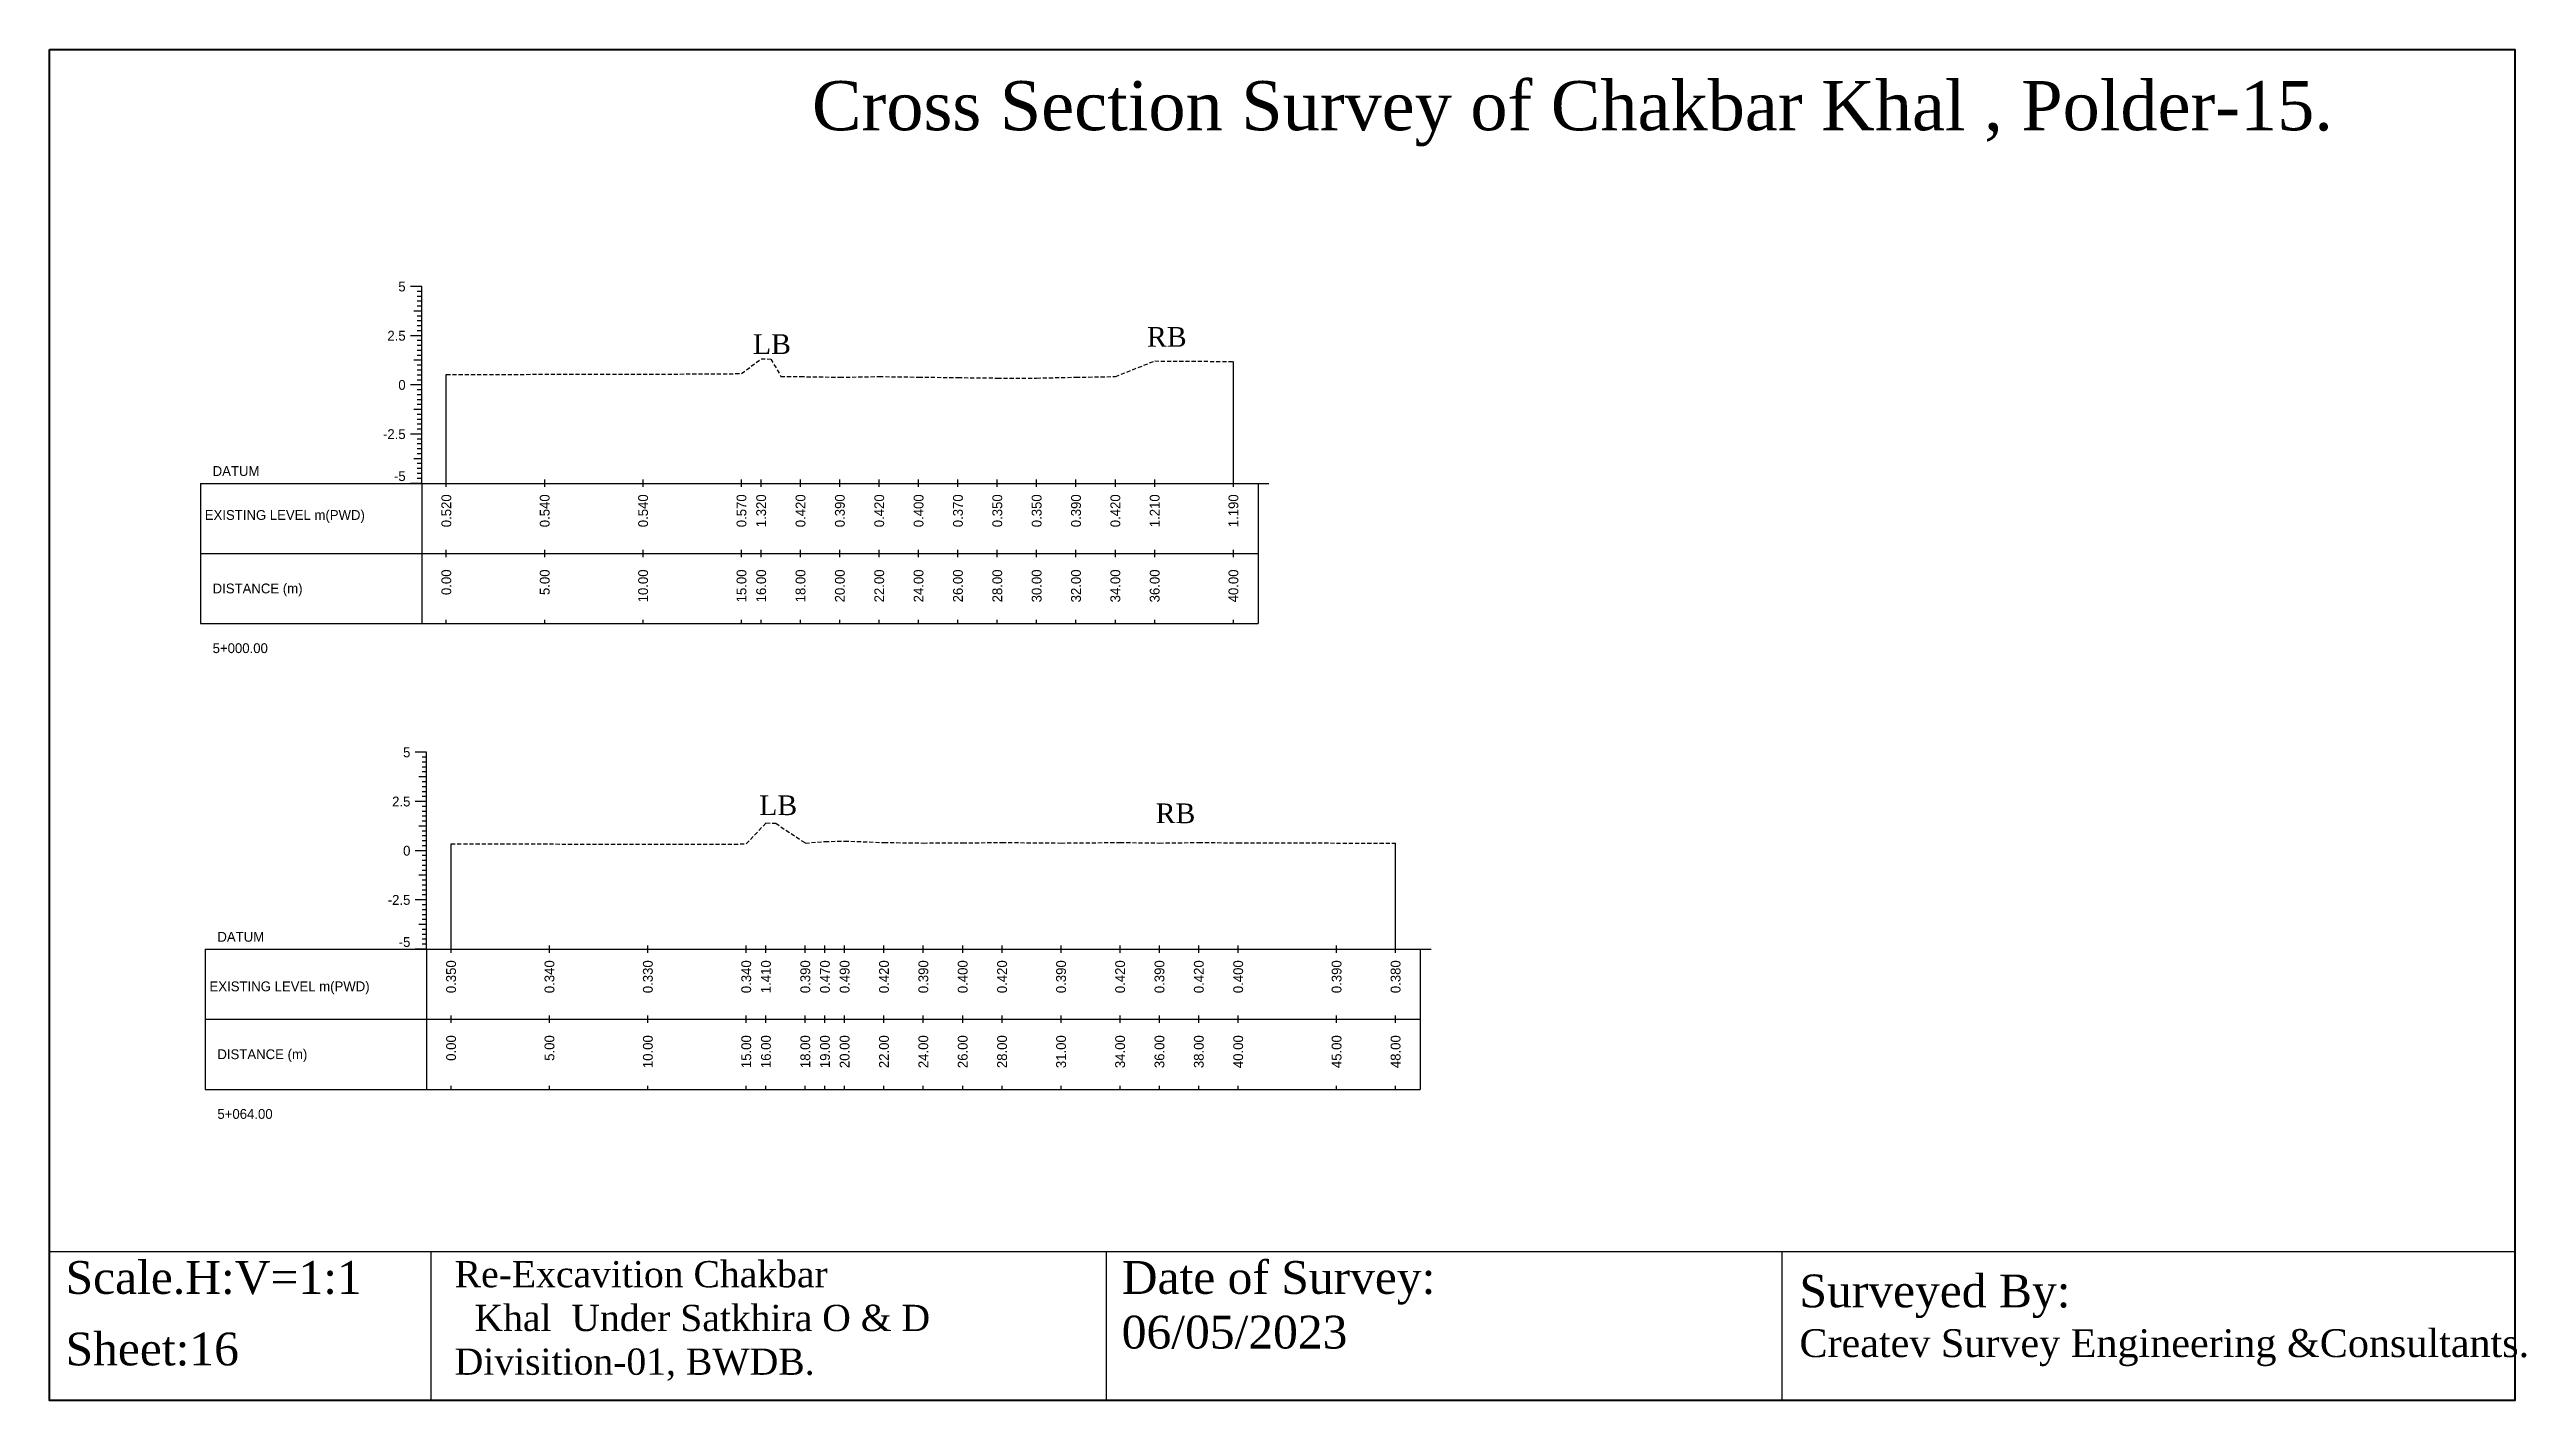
# Model space of a CAD drawing. Header units: inches. Extents: x 6579 to 9220, y -2276 to -1013.
# Drawn here: x 8180 to 8331.1, y -2217.9 to -2135.5 of the extents above; entities that cross this region are included whole.
import ezdxf
from ezdxf.enums import TextEntityAlignment as Align

# ---------------------------------------------------------------- set-up
doc = ezdxf.new("R2010")
doc.units = ezdxf.units.IN
doc.header["$MEASUREMENT"] = 0
doc.linetypes.add('HIDDEN', pattern=[0.375, 0.25, -0.125])
doc.layers.add('CS_Drawing', color=7, linetype='Continuous')
doc.layers.add('GL', color=3, linetype='HIDDEN')
doc.styles.add('romans', font='romans.shx')

msp = doc.modelspace()

# ---------------------------------------------------------------- texts
at = {"attachment_point": 1, "style": 'romans'}
for s, insert, char_height, width in [('{\\fTimes New Roman|b0|i0|c0|p18;Cross Section Survey of Chakbar Khal , Polder-15.}', (8226.52, -2137.46), 3, 89.3868), ('{\\fTimes New Roman|b0|i0|c0|p18;RB}', (8246.95, -2152.46), 1.2, 316.087), ('{\\fTimes New Roman|b0|i0|c0|p18;LB}', (8222.92, -2152.9), 1.2, 316.087), ('{\\fTimes New Roman|b0|i0|c0|p18;LB}', (8223.3, -2181.02), 1.2, 316.087), ('{\\fTimes New Roman|b0|i0|c0|p18;RB}', (8247.48, -2181.51), 1.2, 316.087), ('{\\fTimes New Roman|b0|i0|c0|p18;Scale.H:V=1:1}', (8181, -2209.41), 2, 22.2708), ('{\\fTimes New Roman|b0|i0|c0|p18;Re-Excavition Chakbar \\P  Khal  Under Satkhira O & D    Divisition-01, BWDB.}', (8204.73, -2209.41), 1.6, 38.8405), ('{\\fTimes New Roman|b0|i0|c0|p18;Date of Survey: 06/05/2023}', (8245.41, -2209.41), 2, 22.2708), ('{\\fTimes New Roman|b0|i0|c0|p18;Surveyed By:                                     \\H0.85x;Createv Survey Engineering &Consultants.}', (8286.74, -2210.23), 2, 45.2193), ('{\\fTimes New Roman|b0|i0|c0|p18;Sheet:16}', (8181, -2213.77), 2, 38.8405)]:
    msp.add_mtext(s, dxfattribs=dict(at, insert=insert, char_height=char_height, width=width))
at = {"layer": 'CS_Drawing'}
for s, p in [('5', (8201.74, -2149.99)), ('2.5', (8201.74, -2152.99)), ('0', (8201.74, -2155.99)), ('-2.5', (8201.74, -2158.99)), ('5', (8202.03, -2178.39)), ('2.5', (8202.03, -2181.39)), ('0', (8202.03, -2184.39)), ('-2.5', (8202.03, -2187.39))]:
    msp.add_text(s, height=0.6, dxfattribs=at).set_placement(p, align=Align.MIDDLE_RIGHT)
for s, p in [('DATUM', (8189.97, -2161.24)), ('EXISTING LEVEL m(PWD)', (8189.49, -2163.92)), ('DISTANCE (m)', (8189.97, -2168.4)), ('5+000.00', (8189.97, -2172.04)), ('DATUM', (8190.26, -2189.64)), ('EXISTING LEVEL m(PWD)', (8189.78, -2192.66)), ('DISTANCE (m)', (8190.26, -2196.8)), ('5+064.00', (8190.26, -2200.44))]:
    msp.add_text(s, height=0.6, dxfattribs=at).set_placement(p, align=Align.MIDDLE_LEFT)
for p in [(8201.74, -2161.85), (8202.03, -2190.26)]:
    msp.add_text('-5', height=0.6, dxfattribs=at).set_placement(p, align=Align.RIGHT)
for s, p in [('0.520', (8204.22, -2162.66)), ('0.540', (8210.22, -2162.66)), ('0.540', (8216.22, -2162.66)), ('0.570', (8222.22, -2162.66)), ('1.320', (8223.42, -2162.66)), ('0.420', (8225.82, -2162.66)), ('0.390', (8228.22, -2162.66)), ('0.420', (8230.62, -2162.66)), ('0.400', (8233.02, -2162.66)), ('0.370', (8235.42, -2162.66)), ('0.350', (8237.82, -2162.66)), ('0.350', (8240.22, -2162.66)), ('0.390', (8242.62, -2162.66)), ('0.420', (8245.02, -2162.66)), ('1.210', (8247.42, -2162.66)), ('1.190', (8252.22, -2162.66)), ('0.00', (8204.22, -2167.24)), ('5.00', (8210.22, -2167.24)), ('10.00', (8216.22, -2167.24)), ('15.00', (8222.22, -2167.24)), ('16.00', (8223.42, -2167.24)), ('18.00', (8225.82, -2167.24)), ('20.00', (8228.22, -2167.24)), ('22.00', (8230.62, -2167.24)), ('24.00', (8233.02, -2167.24)), ('26.00', (8235.42, -2167.24)), ('28.00', (8237.82, -2167.24)), ('30.00', (8240.22, -2167.24)), ('32.00', (8242.62, -2167.24)), ('34.00', (8245.02, -2167.24)), ('36.00', (8247.42, -2167.24)), ('40.00', (8252.22, -2167.24)), ('0.350', (8204.51, -2191.07)), ('0.340', (8210.51, -2191.07)), ('0.330', (8216.51, -2191.07)), ('0.340', (8222.51, -2191.07)), ('1.410', (8223.71, -2191.07)), ('0.390', (8226.11, -2191.07)), ('0.470', (8227.31, -2191.07)), ('0.490', (8228.51, -2191.07)), ('0.420', (8230.91, -2191.07)), ('0.390', (8233.31, -2191.07)), ('0.400', (8235.71, -2191.07)), ('0.420', (8238.11, -2191.07)), ('0.390', (8241.71, -2191.07)), ('0.420', (8245.31, -2191.07)), ('0.390', (8247.71, -2191.07)), ('0.420', (8250.11, -2191.07)), ('0.400', (8252.51, -2191.07)), ('0.390', (8258.51, -2191.07)), ('0.380', (8262.11, -2191.07)), ('0.00', (8204.51, -2195.64)), ('5.00', (8210.51, -2195.64)), ('10.00', (8216.51, -2195.64)), ('15.00', (8222.51, -2195.64)), ('16.00', (8223.71, -2195.64)), ('18.00', (8226.11, -2195.64)), ('19.00', (8227.31, -2195.64)), ('20.00', (8228.51, -2195.64)), ('22.00', (8230.91, -2195.64)), ('24.00', (8233.31, -2195.64)), ('26.00', (8235.71, -2195.64)), ('28.00', (8238.11, -2195.64)), ('31.00', (8241.71, -2195.64)), ('34.00', (8245.31, -2195.64)), ('36.00', (8247.71, -2195.64)), ('38.00', (8250.11, -2195.64)), ('40.00', (8252.51, -2195.64)), ('45.00', (8258.51, -2195.64)), ('48.00', (8262.11, -2195.64))]:
    msp.add_text(s, height=0.6, rotation=90, dxfattribs=at).set_placement(p, align=Align.MIDDLE_RIGHT)

# ---------------------------------------------------------------- linework, layer by layer
at = {"color": 4, "lineweight": 40}
msp.add_lwpolyline([(8180.02, -2135.54), (8330.36, -2135.54), (8330.36, -2217.91), (8180.02, -2217.91)], close=True, dxfattribs=at)
for points in [[(8330.36, -2135.54), (8330.36, -2217.91)], [(8180.02, -2208.83), (8330.36, -2208.83)], [(8180.02, -2208.83), (8180.02, -2217.91)], [(8203.27, -2208.83), (8203.27, -2217.91)], [(8244.47, -2208.83), (8244.47, -2217.91)], [(8285.67, -2208.83), (8285.67, -2217.91)]]:
    msp.add_lwpolyline(points)
at = {"layer": 'CS_Drawing'}
for p, q in [((8202.72, -2149.99), (8202.04, -2149.99)), ((8202.72, -2149.99), (8202.24, -2149.99)), ((8202.72, -2149.99), (8202.45, -2149.99)), ((8202.72, -2150.29), (8202.45, -2150.29)), ((8202.72, -2150.59), (8202.45, -2150.59)), ((8202.72, -2150.89), (8202.45, -2150.89)), ((8202.72, -2161.99), (8202.72, -2149.99)), ((8202.72, -2151.49), (8202.24, -2151.49)), ((8202.72, -2151.19), (8202.45, -2151.19)), ((8202.72, -2151.49), (8202.45, -2151.49)), ((8202.72, -2151.79), (8202.45, -2151.79)), ((8202.72, -2152.09), (8202.45, -2152.09)), ((8202.72, -2152.39), (8202.45, -2152.39)), ((8202.72, -2152.99), (8202.04, -2152.99)), ((8202.72, -2152.99), (8202.24, -2152.99)), ((8202.72, -2152.69), (8202.45, -2152.69)), ((8202.72, -2152.99), (8202.45, -2152.99)), ((8202.72, -2153.29), (8202.45, -2153.29)), ((8202.72, -2153.59), (8202.45, -2153.59)), ((8202.72, -2153.89), (8202.45, -2153.89)), ((8202.72, -2154.49), (8202.24, -2154.49)), ((8202.72, -2154.19), (8202.45, -2154.19)), ((8202.72, -2154.49), (8202.45, -2154.49)), ((8202.72, -2154.79), (8202.45, -2154.79)), ((8202.72, -2155.09), (8202.45, -2155.09)), ((8202.72, -2155.39), (8202.45, -2155.39)), ((8204.22, -2161.99), (8204.22, -2155.36)), ((8252.22, -2161.99), (8252.22, -2154.56)), ((8202.72, -2155.99), (8202.04, -2155.99)), ((8202.72, -2155.99), (8202.24, -2155.99)), ((8202.72, -2155.69), (8202.45, -2155.69)), ((8202.72, -2155.99), (8202.45, -2155.99)), ((8202.72, -2156.29), (8202.45, -2156.29)), ((8202.72, -2156.59), (8202.45, -2156.59)), ((8202.72, -2156.89), (8202.45, -2156.89)), ((8202.72, -2157.49), (8202.24, -2157.49)), ((8202.72, -2157.19), (8202.45, -2157.19)), ((8202.72, -2157.49), (8202.45, -2157.49)), ((8202.72, -2157.79), (8202.45, -2157.79)), ((8202.72, -2158.09), (8202.45, -2158.09)), ((8202.72, -2158.39), (8202.45, -2158.39)), ((8202.72, -2158.99), (8202.04, -2158.99)), ((8202.72, -2158.99), (8202.24, -2158.99)), ((8202.72, -2158.69), (8202.45, -2158.69)), ((8202.72, -2158.99), (8202.45, -2158.99)), ((8202.72, -2159.29), (8202.45, -2159.29)), ((8202.72, -2159.59), (8202.45, -2159.59)), ((8202.72, -2159.89), (8202.45, -2159.89)), ((8202.72, -2160.49), (8202.24, -2160.49)), ((8202.72, -2160.19), (8202.45, -2160.19)), ((8202.72, -2160.49), (8202.45, -2160.49)), ((8202.72, -2160.79), (8202.45, -2160.79)), ((8202.72, -2161.09), (8202.45, -2161.09)), ((8202.72, -2161.39), (8202.45, -2161.39)), ((8189.22, -2161.99), (8202.72, -2161.99)), ((8189.22, -2161.99), (8189.22, -2170.54)), ((8202.72, -2161.99), (8202.04, -2161.99)), ((8202.72, -2161.99), (8202.24, -2161.99)), ((8202.72, -2161.69), (8202.45, -2161.69)), ((8202.72, -2161.99), (8202.45, -2161.99)), ((8202.72, -2161.99), (8253.72, -2161.99)), ((8202.72, -2161.99), (8202.72, -2170.54)), ((8204.22, -2162.21), (8204.22, -2161.76)), ((8210.22, -2162.21), (8210.22, -2161.76)), ((8216.22, -2162.21), (8216.22, -2161.76)), ((8222.22, -2162.21), (8222.22, -2161.76)), ((8223.42, -2162.21), (8223.42, -2161.76)), ((8225.82, -2162.21), (8225.82, -2161.76)), ((8228.22, -2162.21), (8228.22, -2161.76)), ((8230.62, -2162.21), (8230.62, -2161.76)), ((8233.02, -2162.21), (8233.02, -2161.76)), ((8235.42, -2162.21), (8235.42, -2161.76)), ((8237.82, -2162.21), (8237.82, -2161.76)), ((8240.22, -2162.21), (8240.22, -2161.76)), ((8242.62, -2162.21), (8242.62, -2161.76)), ((8245.02, -2162.21), (8245.02, -2161.76)), ((8247.42, -2162.21), (8247.42, -2161.76)), ((8252.22, -2162.21), (8252.22, -2161.76)), ((8253.72, -2161.99), (8254.39, -2161.99)), ((8253.72, -2161.99), (8254.19, -2161.99)), ((8253.72, -2161.99), (8253.99, -2161.99)), ((8253.72, -2161.99), (8253.72, -2170.54)), ((8204.22, -2166.49), (8204.22, -2166.04)), ((8210.22, -2166.49), (8210.22, -2166.04)), ((8216.22, -2166.49), (8216.22, -2166.04)), ((8222.22, -2166.49), (8222.22, -2166.04)), ((8223.42, -2166.49), (8223.42, -2166.04)), ((8225.82, -2166.49), (8225.82, -2166.04)), ((8228.22, -2166.49), (8228.22, -2166.04)), ((8230.62, -2166.49), (8230.62, -2166.04)), ((8233.02, -2166.49), (8233.02, -2166.04)), ((8235.42, -2166.49), (8235.42, -2166.04)), ((8237.82, -2166.49), (8237.82, -2166.04)), ((8240.22, -2166.49), (8240.22, -2166.04)), ((8242.62, -2166.49), (8242.62, -2166.04)), ((8245.02, -2166.49), (8245.02, -2166.04)), ((8247.42, -2166.49), (8247.42, -2166.04)), ((8252.22, -2166.49), (8252.22, -2166.04)), ((8189.22, -2166.26), (8202.72, -2166.26)), ((8202.72, -2166.26), (8253.72, -2166.26)), ((8202.72, -2166.26), (8253.72, -2166.26)), ((8189.22, -2170.54), (8202.72, -2170.54)), ((8202.72, -2170.54), (8253.72, -2170.54)), ((8204.22, -2170.54), (8204.22, -2170.31)), ((8210.22, -2170.54), (8210.22, -2170.31)), ((8216.22, -2170.54), (8216.22, -2170.31)), ((8222.22, -2170.54), (8222.22, -2170.31)), ((8223.42, -2170.54), (8223.42, -2170.31)), ((8225.82, -2170.54), (8225.82, -2170.31)), ((8228.22, -2170.54), (8228.22, -2170.31)), ((8230.62, -2170.54), (8230.62, -2170.31)), ((8233.02, -2170.54), (8233.02, -2170.31)), ((8235.42, -2170.54), (8235.42, -2170.31)), ((8237.82, -2170.54), (8237.82, -2170.31)), ((8240.22, -2170.54), (8240.22, -2170.31)), ((8242.62, -2170.54), (8242.62, -2170.31)), ((8245.02, -2170.54), (8245.02, -2170.31)), ((8247.42, -2170.54), (8247.42, -2170.31)), ((8252.22, -2170.54), (8252.22, -2170.31)), ((8203.01, -2178.39), (8202.33, -2178.39)), ((8203.01, -2178.39), (8202.54, -2178.39)), ((8203.01, -2178.39), (8202.74, -2178.39)), ((8203.01, -2178.69), (8202.74, -2178.69)), ((8203.01, -2178.99), (8202.74, -2178.99)), ((8203.01, -2179.29), (8202.74, -2179.29)), ((8203.01, -2179.59), (8202.74, -2179.59)), ((8203.01, -2190.39), (8203.01, -2178.39)), ((8203.01, -2179.89), (8202.54, -2179.89)), ((8203.01, -2179.89), (8202.74, -2179.89)), ((8203.01, -2180.19), (8202.74, -2180.19)), ((8203.01, -2180.49), (8202.74, -2180.49)), ((8203.01, -2180.79), (8202.74, -2180.79)), ((8203.01, -2181.09), (8202.74, -2181.09)), ((8203.01, -2181.39), (8202.33, -2181.39)), ((8203.01, -2181.39), (8202.54, -2181.39)), ((8203.01, -2181.39), (8202.74, -2181.39)), ((8203.01, -2181.69), (8202.74, -2181.69)), ((8203.01, -2181.99), (8202.74, -2181.99)), ((8203.01, -2182.29), (8202.74, -2182.29)), ((8203.01, -2182.59), (8202.74, -2182.59)), ((8203.01, -2182.89), (8202.54, -2182.89)), ((8203.01, -2182.89), (8202.74, -2182.89)), ((8203.01, -2183.19), (8202.74, -2183.19)), ((8203.01, -2183.49), (8202.74, -2183.49)), ((8203.01, -2183.79), (8202.74, -2183.79)), ((8203.01, -2184.09), (8202.74, -2184.09)), ((8204.51, -2190.39), (8204.51, -2183.97)), ((8262.11, -2190.39), (8262.11, -2183.93)), ((8203.01, -2184.39), (8202.33, -2184.39)), ((8203.01, -2184.39), (8202.54, -2184.39)), ((8203.01, -2184.39), (8202.74, -2184.39)), ((8203.01, -2184.69), (8202.74, -2184.69)), ((8203.01, -2184.99), (8202.74, -2184.99)), ((8203.01, -2185.29), (8202.74, -2185.29)), ((8203.01, -2185.59), (8202.74, -2185.59)), ((8203.01, -2185.89), (8202.54, -2185.89)), ((8203.01, -2185.89), (8202.74, -2185.89)), ((8203.01, -2186.19), (8202.74, -2186.19)), ((8203.01, -2186.49), (8202.74, -2186.49)), ((8203.01, -2186.79), (8202.74, -2186.79)), ((8203.01, -2187.09), (8202.74, -2187.09)), ((8203.01, -2187.39), (8202.33, -2187.39)), ((8203.01, -2187.39), (8202.54, -2187.39)), ((8203.01, -2187.39), (8202.74, -2187.39)), ((8203.01, -2187.69), (8202.74, -2187.69)), ((8203.01, -2187.99), (8202.74, -2187.99)), ((8203.01, -2188.29), (8202.74, -2188.29)), ((8203.01, -2188.59), (8202.74, -2188.59)), ((8203.01, -2188.89), (8202.54, -2188.89)), ((8203.01, -2188.89), (8202.74, -2188.89)), ((8203.01, -2189.19), (8202.74, -2189.19)), ((8203.01, -2189.49), (8202.74, -2189.49)), ((8203.01, -2189.79), (8202.74, -2189.79)), ((8203.01, -2190.09), (8202.74, -2190.09)), ((8204.51, -2190.62), (8204.51, -2190.17)), ((8210.51, -2190.62), (8210.51, -2190.17)), ((8216.51, -2190.62), (8216.51, -2190.17)), ((8222.51, -2190.62), (8222.51, -2190.17)), ((8223.71, -2190.62), (8223.71, -2190.17)), ((8226.11, -2190.62), (8226.11, -2190.17)), ((8227.31, -2190.62), (8227.31, -2190.17)), ((8228.51, -2190.62), (8228.51, -2190.17)), ((8230.91, -2190.62), (8230.91, -2190.17)), ((8233.31, -2190.62), (8233.31, -2190.17)), ((8235.71, -2190.62), (8235.71, -2190.17)), ((8238.11, -2190.62), (8238.11, -2190.17)), ((8241.71, -2190.62), (8241.71, -2190.17)), ((8245.31, -2190.62), (8245.31, -2190.17)), ((8247.71, -2190.62), (8247.71, -2190.17)), ((8250.11, -2190.62), (8250.11, -2190.17)), ((8252.51, -2190.62), (8252.51, -2190.17)), ((8258.51, -2190.62), (8258.51, -2190.17)), ((8262.11, -2190.62), (8262.11, -2190.17)), ((8189.51, -2190.39), (8203.01, -2190.39)), ((8189.51, -2190.39), (8189.51, -2198.94)), ((8203.01, -2190.39), (8202.33, -2190.39)), ((8203.01, -2190.39), (8202.54, -2190.39)), ((8203.01, -2190.39), (8202.74, -2190.39)), ((8203.01, -2190.39), (8263.61, -2190.39)), ((8203.01, -2190.39), (8203.01, -2198.94)), ((8263.61, -2190.39), (8264.28, -2190.39)), ((8263.61, -2190.39), (8264.08, -2190.39)), ((8263.61, -2190.39), (8263.88, -2190.39)), ((8263.61, -2190.39), (8263.61, -2198.94)), ((8189.51, -2194.67), (8203.01, -2194.67)), ((8203.01, -2194.67), (8263.61, -2194.67)), ((8203.01, -2194.67), (8263.61, -2194.67)), ((8204.51, -2194.89), (8204.51, -2194.44)), ((8210.51, -2194.89), (8210.51, -2194.44)), ((8216.51, -2194.89), (8216.51, -2194.44)), ((8222.51, -2194.89), (8222.51, -2194.44)), ((8223.71, -2194.89), (8223.71, -2194.44)), ((8226.11, -2194.89), (8226.11, -2194.44)), ((8227.31, -2194.89), (8227.31, -2194.44)), ((8228.51, -2194.89), (8228.51, -2194.44)), ((8230.91, -2194.89), (8230.91, -2194.44)), ((8233.31, -2194.89), (8233.31, -2194.44)), ((8235.71, -2194.89), (8235.71, -2194.44)), ((8238.11, -2194.89), (8238.11, -2194.44)), ((8241.71, -2194.89), (8241.71, -2194.44)), ((8245.31, -2194.89), (8245.31, -2194.44)), ((8247.71, -2194.89), (8247.71, -2194.44)), ((8250.11, -2194.89), (8250.11, -2194.44)), ((8252.51, -2194.89), (8252.51, -2194.44)), ((8258.51, -2194.89), (8258.51, -2194.44)), ((8262.11, -2194.89), (8262.11, -2194.44)), ((8189.51, -2198.94), (8203.01, -2198.94)), ((8203.01, -2198.94), (8263.61, -2198.94)), ((8204.51, -2198.94), (8204.51, -2198.72)), ((8210.51, -2198.94), (8210.51, -2198.72)), ((8216.51, -2198.94), (8216.51, -2198.72)), ((8222.51, -2198.94), (8222.51, -2198.72)), ((8223.71, -2198.94), (8223.71, -2198.72)), ((8226.11, -2198.94), (8226.11, -2198.72)), ((8227.31, -2198.94), (8227.31, -2198.72)), ((8228.51, -2198.94), (8228.51, -2198.72)), ((8230.91, -2198.94), (8230.91, -2198.72)), ((8233.31, -2198.94), (8233.31, -2198.72)), ((8235.71, -2198.94), (8235.71, -2198.72)), ((8238.11, -2198.94), (8238.11, -2198.72)), ((8241.71, -2198.94), (8241.71, -2198.72)), ((8245.31, -2198.94), (8245.31, -2198.72)), ((8247.71, -2198.94), (8247.71, -2198.72)), ((8250.11, -2198.94), (8250.11, -2198.72)), ((8252.51, -2198.94), (8252.51, -2198.72)), ((8258.51, -2198.94), (8258.51, -2198.72)), ((8262.11, -2198.94), (8262.11, -2198.72))]:
    msp.add_line(p, q, dxfattribs=at)
at = {"layer": 'GL'}
for points in [[(8204.22, -2155.36), (8210.22, -2155.34), (8216.22, -2155.34), (8222.22, -2155.3), (8223.42, -2154.4), (8224.02, -2154.41), (8224.62, -2155.48), (8225.82, -2155.48), (8228.22, -2155.52), (8230.62, -2155.48), (8233.02, -2155.51), (8235.42, -2155.54), (8237.82, -2155.57), (8240.22, -2155.57), (8242.62, -2155.52), (8245.02, -2155.48), (8247.42, -2154.53), (8252.22, -2154.56)], [(8204.51, -2183.97), (8210.51, -2183.98), (8216.51, -2183.99), (8222.51, -2183.98), (8223.71, -2182.7), (8224.31, -2182.72), (8226.11, -2183.92), (8227.31, -2183.83), (8228.51, -2183.8), (8230.91, -2183.89), (8233.31, -2183.92), (8235.71, -2183.91), (8238.11, -2183.89), (8241.71, -2183.92), (8245.31, -2183.89), (8247.71, -2183.92), (8250.11, -2183.89), (8252.51, -2183.91), (8258.51, -2183.92), (8262.11, -2183.93), (8262.11, -2183.93)]]:
    msp.add_lwpolyline(points, dxfattribs=at)

msp.set_redraw_order([(e.dxf.handle, doc.entitydb.next_handle()) for e in msp.query("TEXT MTEXT ATTDEF DIMENSION ARC_DIMENSION")])  # texts and dimensions are drawn at this point

doc.saveas('drawing.dxf')
